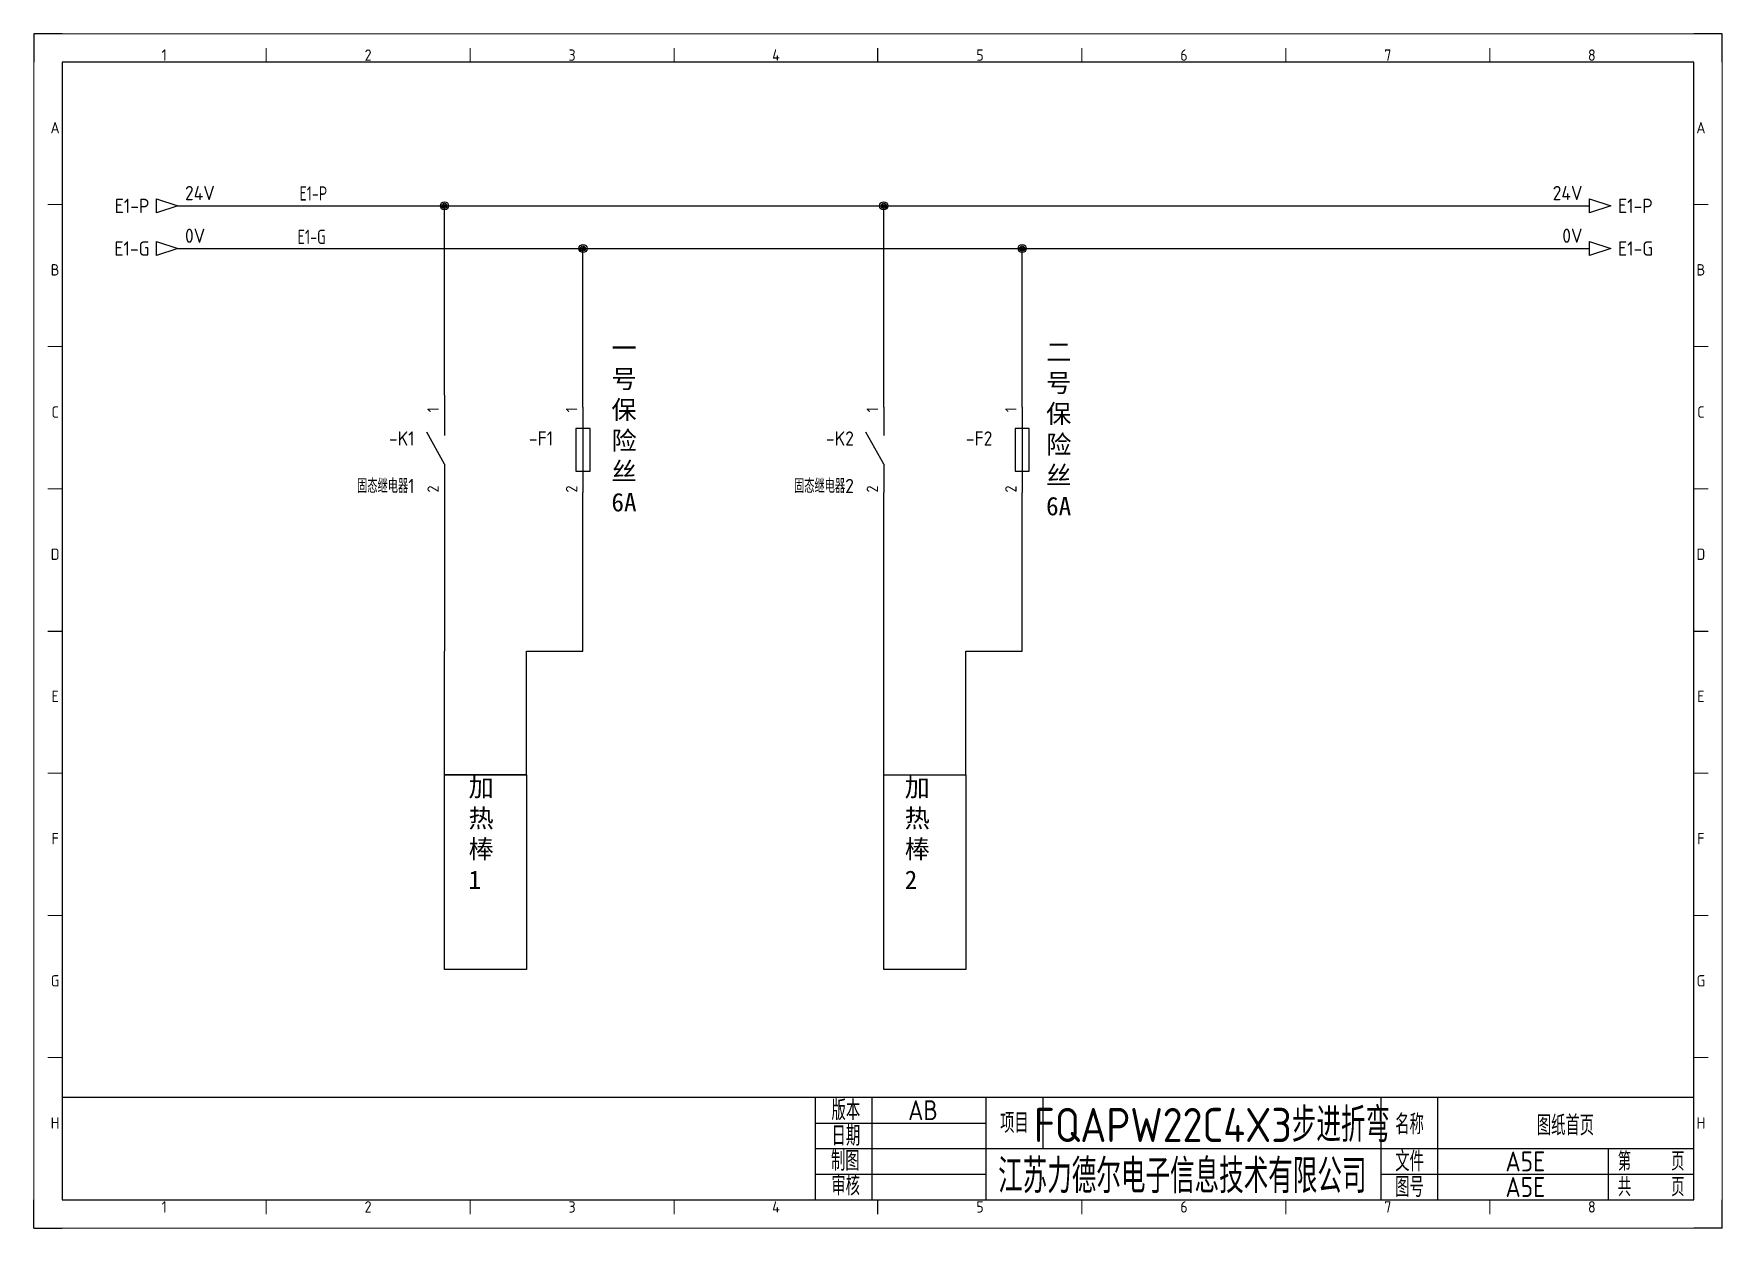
# Model space of a CAD drawing. Header units: millimetres. Extents: x -1494 to 5708, y 2764 to 5210.
# Drawn here: x 2257 to 2851, y 4588 to 5008 of the extents above; entities that cross this region are included whole.
import ezdxf
from ezdxf.enums import TextEntityAlignment as Align

# ---------------------------------------------------------------- set-up
doc = ezdxf.new("R2010")
doc.units = ezdxf.units.MM
for name, color, linetype in [('AE_BOR', 1, 'Continuous'), ('DESCCHILD', 20, 'Continuous'), ('SYMS', 7, 'Continuous'), ('TAGS', 51, 'Continuous'), ('TERMS', 123, 'Continuous'), ('WIRENO', 70, 'Continuous'), ('WIREREF', 61, 'Continuous'), ('WIREREF_DEST', 61, 'Continuous'), ('XREF', 7, 'Continuous'), ('图框_标题栏属性', 1, 'Continuous'), ('图框_标题栏文字', 6, 'Continuous')]:
    doc.layers.add(name, color=color, linetype=linetype)
doc.styles.add('ACGBTS', font='ISOCP.SHX')
doc.styles.get("Standard").update_dxf_attribs({"font": 'arial.ttf'})
doc.styles.add('WD_IEC', font='ISOCP2.shx', dxfattribs={"height": 4, "bigfont": 'gbcbig.shx'})
doc.styles.add('工程字', font='gbenor.shx', dxfattribs={"bigfont": 'gbcbig.shx'})

msp = doc.modelspace()

# ---------------------------------------------------------------- texts
at = {"layer": 'XREF', "char_height": 6.5, "attachment_point": 1}
for s, insert in [('{\\fSimSun|b0|i0|c134|p2;\\C0;一号\\P保险丝\\P6A}', (2460.02, 4900.74)), ('{\\fSimSun|b0|i0|c134|p2;\\C0;二号\\P保险丝\\P6A}', (2612.93, 4899.36)), ('{\\fSimSun|b0|i0|c134|p2;\\C0;加热棒\\P1}', (2409.75, 4746.28)), ('{\\fSimSun|b0|i0|c134|p2;\\C0;加热棒\\P2}', (2563.18, 4746.28))]:
    msp.add_mtext_dynamic_manual_height_columns(s, width=12.97, gutter_width=8.12, heights=[160.15], dxfattribs=dict(at, insert=insert))

# ---------------------------------------------------------------- blocks, each defined once
blk = doc.blocks.new('HA1D3')
blk.add_lwpolyline([(0, 0), (-3.75, -1.25), (-3.75, 1.25)], close=True)
at = {"style": 'WD_IEC'}
for tag, p, height, flags in [('WIRENO', (1.25, 1), 2.5, 8), ('X1TERM01', (0, 0), 0.32, 1)]:
    blk.add_attdef(tag, p, '', height=height, dxfattribs=dict(at, flags=flags))
blk.add_attdef('XREF', text='', height=2.5, dxfattribs=at).set_placement((-5, 0), align=Align.MIDDLE_RIGHT)
at = {"style": 'WD_IEC', "flags": 1}
blk.add_attdef('SIGCODE', text='', height=1, dxfattribs=at).set_placement((-2.5, 1.8), align=Align.RIGHT)
at = {"style": 'WD_IEC'}
blk.add_attdef('DESC1', text='', height=2.5, dxfattribs=at).set_placement((1.25, -1), align=Align.TOP_LEFT)
blk = doc.blocks.new('HA1S1')
blk.add_lwpolyline([(0, 1.25), (3.75, 0), (0, -1.25)], close=True)
at = {"style": 'WD_IEC'}
for tag, height, flags, p in [('WIRENO', 2.5, 8, (-1.25, 1)), ('SIGCODE', 1, 1, (5, 1.8))]:
    blk.add_attdef(tag, text='', height=height, dxfattribs=dict(at, flags=flags)).set_placement(p, align=Align.RIGHT)
at = {"style": 'WD_IEC', "flags": 1}
blk.add_attdef('X4TERM01', (0, 0), '', height=0.32, dxfattribs=at)
at = {"style": 'WD_IEC'}
blk.add_attdef('XREF', text='', height=2.5, dxfattribs=at).set_placement((5, 0), align=Align.MIDDLE_LEFT)
blk.add_attdef('DESC1', text='', height=2.5, dxfattribs=at).set_placement((-1.25, -1), align=Align.TOP_RIGHT)
blk = doc.blocks.new('WD_WNH')
at = {"linetype": 'Continuous', "style": 'WD_IEC', "width": 0.8}
blk.add_attdef('WIRENO', text='', height=2.5, dxfattribs=at).set_placement((0, 0.75), align=Align.CENTER)
at = {"style": 'WD_IEC', "flags": 1}
for tag, p in [('W08USER', (0, 0.375)), ('W04USER', (0, 0.875)), ('W05USER', (0, 0.75)), ('W09USER', (0, 0.25)), ('W03USER', (0, 1)), ('W06USER', (0, 0.625)), ('W07USER', (0, 0.5)), ('W02USER', (0, 1.125)), ('W01USER', (0, 1.25)), ('W10USER', (0, 0.125))]:
    blk.add_attdef(tag, text='', height=0.08, dxfattribs=at).set_placement(p, align=Align.CENTER)
blk = doc.blocks.new('WDDOT')
for radius in [0.72, 0.449, 0.223]:
    blk.add_circle((0, 0), radius)
blk = doc.blocks.new('Border')
for p, q in [((584, 410), (10, 410)), ((10, 410), (10, 10)), ((584, 10), (584, 410)), ((10, 10), (584, 10))]:
    blk.add_line(p, q)
at = {"layer": 'AE_BOR', "color": 1, "lineweight": 30}
for p, q in [((10, 420), (0, 420)), ((0, 420), (0, 410)), ((594, 420), (584, 420)), ((594, 410), (594, 420)), ((297, 410), (297, 415)), ((5, 210), (10, 210)), ((584, 210), (589, 210)), ((0, 0), (0, 10)), ((297, 5), (297, 10)), ((594, 0), (594, 10)), ((0, 0), (10, 0)), ((594, 0), (584, 0))]:
    blk.add_line(p, q, dxfattribs=at)
at = {"layer": 'AE_BOR', "color": 1, "lineweight": 15}
for p, q in [((0, 420), (594, 420)), ((0, 0), (0, 420)), ((594, 420), (594, 0)), ((81.75, 410), (81.75, 415)), ((153.5, 410), (153.5, 415)), ((225.25, 410), (225.25, 415)), ((368.75, 410), (368.75, 415)), ((440.5, 410), (440.5, 415)), ((512.25, 410), (512.25, 415)), ((10, 360), (5, 360)), ((589, 360), (584, 360)), ((10, 310), (5, 310)), ((589, 310), (584, 310)), ((10, 260), (5, 260)), ((589, 260), (584, 260)), ((10, 160), (5, 160)), ((589, 160), (584, 160)), ((10, 110), (5, 110)), ((589, 110), (584, 110)), ((10, 60), (5, 60)), ((589, 60), (584, 60)), ((81.75, 5), (81.75, 10)), ((153.5, 5), (153.5, 10)), ((225.25, 5), (225.25, 10)), ((368.75, 5), (368.75, 10)), ((440.5, 5), (440.5, 10)), ((512.25, 5), (512.25, 10)), ((594, 0), (0, 0))]:
    blk.add_line(p, q, dxfattribs=at)
at = {"layer": 'AE_BOR', "color": 1, "lineweight": 15, "style": 'ACGBTS'}
for s, p in [('1', (45.875, 412.5)), ('2', (117.625, 412.5)), ('3', (189.375, 412.5)), ('4', (261.125, 412.5)), ('5', (332.875, 412.5)), ('6', (404.625, 412.5)), ('7', (476.375, 412.5)), ('8', (548.125, 412.5)), ('A', (7.5, 387)), ('A', (586.5, 387)), ('B', (7.5, 337)), ('B', (586.5, 337)), ('C', (7.5, 287)), ('C', (586.5, 287)), ('D', (7.5, 237)), ('D', (586.5, 237)), ('E', (7.5, 187)), ('E', (586.5, 187)), ('F', (7.5, 137)), ('F', (586.5, 137)), ('G', (7.5, 87)), ('G', (586.5, 87)), ('H', (7.5, 37)), ('H', (586.5, 37)), ('1', (45.875, 7.5)), ('2', (117.625, 7.5)), ('3', (189.375, 7.5)), ('4', (261.125, 7.5)), ('5', (332.875, 7.5)), ('6', (404.625, 7.5)), ('7', (476.375, 7.5)), ('8', (548.125, 7.5))]:
    blk.add_text(s, height=4, dxfattribs=at).set_placement(p, align=Align.MIDDLE)
blk = doc.blocks.new('TITLE3')
for p, q in [((-309, 0), (-309, 36)), ((-289, 0), (-289, 36)), ((-249, 0), (-249, 36)), ((-249, 0), (-249, 36)), ((-249, 0), (-249, 36)), ((-229, 36), (-229, 27)), ((-110, 0), (-110, 36)), ((-90, 0), (-90, 36)), ((-309, 27), (-249, 27)), ((-229, 27), (-229, 18)), ((-309, 18), (-248.01, 18)), ((-249, 18), (0, 18)), ((-30, 0), (-30, 18)), ((-309, 9), (-249, 9)), ((-110, 9), (0, 9)), ((-289, 4.18), (-289, 4.18)), ((-289, 4.18), (-289, 4.18))]:
    blk.add_line(p, q)
blk.add_lwpolyline([(-309, 36), (-574, 36), (-574, 0), (-309, 0)], close=True)
blk.add_lwpolyline([(-309, 0), (0, 0), (0, 36), (-309, 36)])
at = {"layer": '图框_标题栏属性', "style": '工程字'}
for tag, height, p in [('版本', 7, (-271.17, 31.5)), ('项目', 12, (-169.5, 27)), ('名称', 7, (-45.16, 26.53)), ('日期', 7, (-271.17, 22.5)), ('制图', 7, (-271.33, 13.69)), ('公司名称', 12, (-179.94, 9)), ('文件', 7, (-59.26, 13.5)), ('页数', 7, (-15, 13.5)), ('审核', 7, (-270.7, 4.72)), ('图号', 7, (-59.26, 4.5)), ('总数', 7, (-15, 4.5))]:
    blk.add_attdef(tag, text='', height=height, dxfattribs=at).set_placement(p, align=Align.MIDDLE)
at = {"layer": '图框_标题栏文字', "style": '工程字'}
for s, height, p in [('版本', 7, (-298.29, 31.5)), ('项目', 7, (-239, 27)), ('名称', 7, (-100, 26.53)), ('日期', 7, (-298.29, 22.5)), ('制图', 7, (-298.51, 13.69)), ('文件', 7, (-100, 13.5)), ('第    页', 6.5, (-15, 13.5)), ('审核', 7, (-298.37, 5.01)), ('图号', 7, (-100, 4.5)), ('共    页', 6.5, (-15, 4.5))]:
    blk.add_text(s, height=height, dxfattribs=at).set_placement(p, align=Align.MIDDLE_CENTER)
blk = doc.blocks.new('VFU1')
blk.add_line((0, 7.5), (0, -7.5))
blk.add_lwpolyline([(-1.25, 3.75), (-1.25, -3.75), (1.25, -3.75), (1.25, 3.75)], close=True)
at = {"style": 'WD_IEC'}
for tag, p in [('INST', (-5.25, 7.75)), ('LOC', (-5.25, 4.25)), ('TAG1', (-5.25, 0.75)), ('RATING1', (-5.25, -3.75)), ('XREF', (-5.25, -7.75)), ('DESC1', (-5.25, -11.6)), ('DESC2', (-5.25, -15.1)), ('DESC3', (-5.25, -18.6))]:
    blk.add_attdef(tag, text='', height=2.5, dxfattribs=at).set_placement(p, align=Align.RIGHT)
blk.add_attdef('TERM01', text='', height=2, rotation=90, dxfattribs=at).set_placement((-1, 7.5), align=Align.RIGHT)
at = {"style": 'WD_IEC', "flags": 1}
for tag, p, height in [('X2TERM01', (0, 7.5), 0.32), ('MFG', (2.75, 6.5), 1.5), ('CAT', (2.75, 4), 1.5), ('X4LINK', (-1.25, 0), 0.32), ('X1LINK', (1.25, 0), 0.32), ('ASSYCODE', (2.25, -4), 1), ('FAMILY', (2.25, -5.5), 1), ('X8TERM02', (0, -7.5), 0.32), ('CATDESC', (2.25, -7), 1)]:
    blk.add_attdef(tag, p, '', height=height, dxfattribs=at)
at = {"style": 'WD_IEC'}
blk.add_attdef('TERM02', (-1, -7.5), '', height=2, rotation=90, dxfattribs=at)
blk = doc.blocks.new('VCR21')
for p, q in [((0, 7.5), (0, 2.5)), ((0, -2.5), (-3.125, 3.125)), ((0, -2.5), (0, -7.5))]:
    blk.add_line(p, q)
at = {"style": 'WD_IEC'}
for tag, p in [('INST', (-5.25, 7.75)), ('LOC', (-5.25, 4.25)), ('TAG2', (-5.25, 0.75)), ('XREF', (-5.25, -3.75)), ('DESC1', (-5.25, -7.6)), ('DESC2', (-5.25, -11.1)), ('DESC3', (-5.25, -14.6))]:
    blk.add_attdef(tag, text='', height=2.5, dxfattribs=at).set_placement(p, align=Align.RIGHT)
blk.add_attdef('TERM01', text='', height=2, rotation=90, dxfattribs=at).set_placement((-1, 7.5), align=Align.RIGHT)
at = {"style": 'WD_IEC', "flags": 1}
for tag, p, height in [('X2TERM01', (0, 7.5), 0.32), ('X4LINK', (-2, 0), 0.32), ('X1LINK', (-0.5, 0), 0.32), ('CONTACT', (4, -3.5), 1), ('FAMILY', (4, -5), 1), ('COMMON', (5.25, -4.75), 1), ('X8TERM02', (0, -7.5), 0.32)]:
    blk.add_attdef(tag, p, '', height=height, dxfattribs=at)
at = {"style": 'WD_IEC'}
blk.add_attdef('TERM02', (-1, -7.5), '', height=2, rotation=90, dxfattribs=at)

# ---------------------------------------------------------------- linework, layer by layer
at = {"layer": 'Defpoints', "linetype": 'ByBlock'}
msp.add_line((2401.28, 4880.91), (2401.28, 4876.71), dxfattribs=at)
at = {"layer": 'XREF'}
for p, q in [((2307.5, 4947.5), (2804.14, 4947.5)), ((2307.5, 4932.5), (2804.14, 4932.5))]:
    msp.add_line(p, q, dxfattribs=at)
at = {"layer": 'XREF', "linetype": 'ByBlock'}
for p, q in [((2401.28, 4880.91), (2401.28, 4947.5)), ((2555.82, 4880.91), (2555.82, 4947.5)), ((2450, 4876.71), (2450, 4932.5)), ((2604.54, 4876.71), (2604.54, 4932.5)), ((2555.82, 4876.71), (2555.82, 4880.91)), ((2401.28, 4846.71), (2401.28, 4790.91)), ((2450, 4790.91), (2450, 4846.71)), ((2555.82, 4790.91), (2555.82, 4846.71)), ((2604.54, 4790.91), (2604.54, 4846.71)), ((2401.28, 4747.49), (2401.28, 4790.91)), ((2430.19, 4747.49), (2430.19, 4790.91)), ((2430.19, 4790.91), (2450, 4790.91)), ((2555.82, 4747.49), (2555.82, 4790.91)), ((2584.73, 4747.49), (2584.73, 4790.91)), ((2584.73, 4790.91), (2604.54, 4790.91))]:
    msp.add_line(p, q, dxfattribs=at)
for points in [[(2401.28, 4747.49), (2430.19, 4747.49), (2430.19, 4747.49), (2401.28, 4747.49)], [(2401.28, 4747.49), (2430.19, 4747.49), (2430.19, 4747.49), (2401.28, 4747.49)], [(2401.28, 4747.49), (2430.19, 4747.49), (2430.19, 4678.93), (2401.28, 4678.93)], [(2555.82, 4747.49), (2584.73, 4747.49), (2584.73, 4678.93), (2555.82, 4678.93)]]:
    msp.add_lwpolyline(points, close=True, dxfattribs=at)

# ---------------------------------------------------------------- block references
at = {"layer": 'SYMS', "linetype": 'ByBlock'}
ref = msp.add_blockref('VCR21', (2401.28, 4861.71), dxfattribs=dict(at, xscale=2, yscale=2, zscale=2))
ref.add_attrib('TERM02', '2', (2399.28, 4846.71), dxfattribs={"layer": 'TERMS', "height": 4, "rotation": 90, "style": 'WD_IEC'})
ref.add_attrib('TERM01', '1', dxfattribs={"layer": 'TERMS', "height": 4, "rotation": 90, "style": 'WD_IEC'}).set_placement((2399.28, 4876.71), align=Align.RIGHT)
ref.add_attrib('DESC1', '固态继电器1', dxfattribs={"layer": 'DESCCHILD', "height": 5, "style": 'WD_IEC'}).set_placement((2390.78, 4846.51), align=Align.RIGHT)
ref.add_attrib('TAG2', '-K1', dxfattribs={"layer": 'TAGS', "height": 5, "style": 'WD_IEC'}).set_placement((2390.78, 4863.21), align=Align.RIGHT)
ref = msp.add_blockref('VFU1', (2450, 4861.71), dxfattribs=dict(at, xscale=2, yscale=2, zscale=2))
ref.add_attrib('TERM02', '2', (2448, 4846.71), dxfattribs={"layer": 'TERMS', "height": 4, "rotation": 90, "style": 'WD_IEC'})
ref.add_attrib('TERM01', '1', dxfattribs={"layer": 'TERMS', "height": 4, "rotation": 90, "style": 'WD_IEC'}).set_placement((2448, 4876.71), align=Align.RIGHT)
ref.add_attrib('TAG1', '-F1', dxfattribs={"layer": 'TAGS', "height": 5, "style": 'WD_IEC'}).set_placement((2439.5, 4863.21), align=Align.RIGHT)
ref = msp.add_blockref('VCR21', (2555.82, 4861.71), dxfattribs=dict(at, xscale=2, yscale=2, zscale=2))
ref.add_attrib('TERM02', '2', (2553.82, 4846.71), dxfattribs={"layer": 'TERMS', "height": 4, "rotation": 90, "style": 'WD_IEC'})
ref.add_attrib('TERM01', '1', dxfattribs={"layer": 'TERMS', "height": 4, "rotation": 90, "style": 'WD_IEC'}).set_placement((2553.82, 4876.71), align=Align.RIGHT)
ref.add_attrib('DESC1', '固态继电器2', dxfattribs={"layer": 'DESCCHILD', "height": 5, "style": 'WD_IEC'}).set_placement((2545.32, 4846.51), align=Align.RIGHT)
ref.add_attrib('TAG2', '-K2', dxfattribs={"layer": 'TAGS', "height": 5, "style": 'WD_IEC'}).set_placement((2545.32, 4863.21), align=Align.RIGHT)
ref = msp.add_blockref('VFU1', (2604.54, 4861.71), dxfattribs=dict(at, xscale=2, yscale=2, zscale=2))
ref.add_attrib('TERM02', '2', (2602.54, 4846.71), dxfattribs={"layer": 'TERMS', "height": 4, "rotation": 90, "style": 'WD_IEC'})
ref.add_attrib('TERM01', '1', dxfattribs={"layer": 'TERMS', "height": 4, "rotation": 90, "style": 'WD_IEC'}).set_placement((2602.54, 4876.71), align=Align.RIGHT)
ref.add_attrib('TAG1', '-F2', dxfattribs={"layer": 'TAGS', "height": 5, "style": 'WD_IEC'}).set_placement((2594.04, 4863.21), align=Align.RIGHT)
at = {"layer": 'XREF'}
msp.add_blockref('Border', (2256.8, 4588.01), dxfattribs=at)
ref = msp.add_blockref('HA1D3', (2307.5, 4947.5), dxfattribs=dict(at, xscale=2, yscale=2, zscale=2))
ref.add_attrib('XREF', 'E1-P', dxfattribs={"height": 5, "style": 'WD_IEC'}).set_placement((2297.5, 4947.5), align=Align.MIDDLE_RIGHT)
ref.add_attrib('WIRENO', '24V', (2310, 4949.5), dxfattribs={"layer": 'WIREREF_DEST', "height": 5, "style": 'WD_IEC', "flags": 8})
ref = msp.add_blockref('WD_WNH', (2353.93, 4936.23), dxfattribs=dict(at, xscale=2, yscale=2, zscale=2))
ref.add_attrib('WIRENO', 'E1-P', dxfattribs={"layer": 'WIRENO', "linetype": 'Continuous', "height": 5, "style": 'WD_IEC', "width": 0.8}).set_placement((2355.15, 4949.37), align=Align.CENTER)
ref = msp.add_blockref('HA1S1', (2804.14, 4947.5), dxfattribs=dict(at, xscale=2, yscale=2, zscale=2))
ref.add_attrib('XREF', 'E1-P', dxfattribs={"height": 5, "style": 'WD_IEC'}).set_placement((2814.14, 4947.5), align=Align.MIDDLE_LEFT)
ref.add_attrib('WIRENO', '24V', dxfattribs={"layer": 'WIREREF', "height": 5, "style": 'WD_IEC', "flags": 8}).set_placement((2801.64, 4949.5), align=Align.RIGHT)
at = {"layer": 'XREF', "linetype": 'ByBlock', "xscale": 2, "yscale": 2, "zscale": 2}
for p in [(2401.28, 4947.5), (2555.82, 4947.5), (2450, 4932.5), (2604.54, 4932.5)]:
    msp.add_blockref('WDDOT', p, dxfattribs=at)
at = {"layer": 'XREF'}
ref = msp.add_blockref('HA1D3', (2307.5, 4932.5), dxfattribs=dict(at, xscale=2, yscale=2, zscale=2))
ref.add_attrib('XREF', 'E1-G', dxfattribs={"height": 5, "style": 'WD_IEC'}).set_placement((2297.5, 4932.5), align=Align.MIDDLE_RIGHT)
ref.add_attrib('WIRENO', '0V', (2310, 4934.5), dxfattribs={"layer": 'WIREREF_DEST', "height": 5, "style": 'WD_IEC', "flags": 8})
ref = msp.add_blockref('WD_WNH', (2353.35, 4917.08), dxfattribs=dict(at, xscale=2, yscale=2, zscale=2))
ref.add_attrib('WIRENO', 'E1-G', dxfattribs={"layer": 'WIRENO', "linetype": 'Continuous', "height": 5, "style": 'WD_IEC', "width": 0.8}).set_placement((2354.57, 4934.12), align=Align.CENTER)
ref = msp.add_blockref('HA1S1', (2804.14, 4932.5), dxfattribs=dict(at, xscale=2, yscale=2, zscale=2))
ref.add_attrib('XREF', 'E1-G', dxfattribs={"height": 5, "style": 'WD_IEC'}).set_placement((2814.14, 4932.5), align=Align.MIDDLE_LEFT)
ref.add_attrib('WIRENO', '0V', dxfattribs={"layer": 'WIREREF', "height": 5, "style": 'WD_IEC', "flags": 8}).set_placement((2801.64, 4934.5), align=Align.RIGHT)
msp.add_blockref('TITLE3', (2840.8, 4598.01), dxfattribs=at).add_auto_attribs({'文件': 'A5E', '图号': 'A5E', '名称': '图纸首页', '公司名称': '江苏力德尔电子信息技术有限公司', '项目': 'FQAPW22C4X3步进折弯', '版本': 'AB'})

msp.set_redraw_order([(e.dxf.handle, doc.entitydb.next_handle()) for e in msp.query("TEXT MTEXT ATTDEF DIMENSION ARC_DIMENSION")])  # texts and dimensions are drawn at this point

doc.saveas('drawing.dxf')
